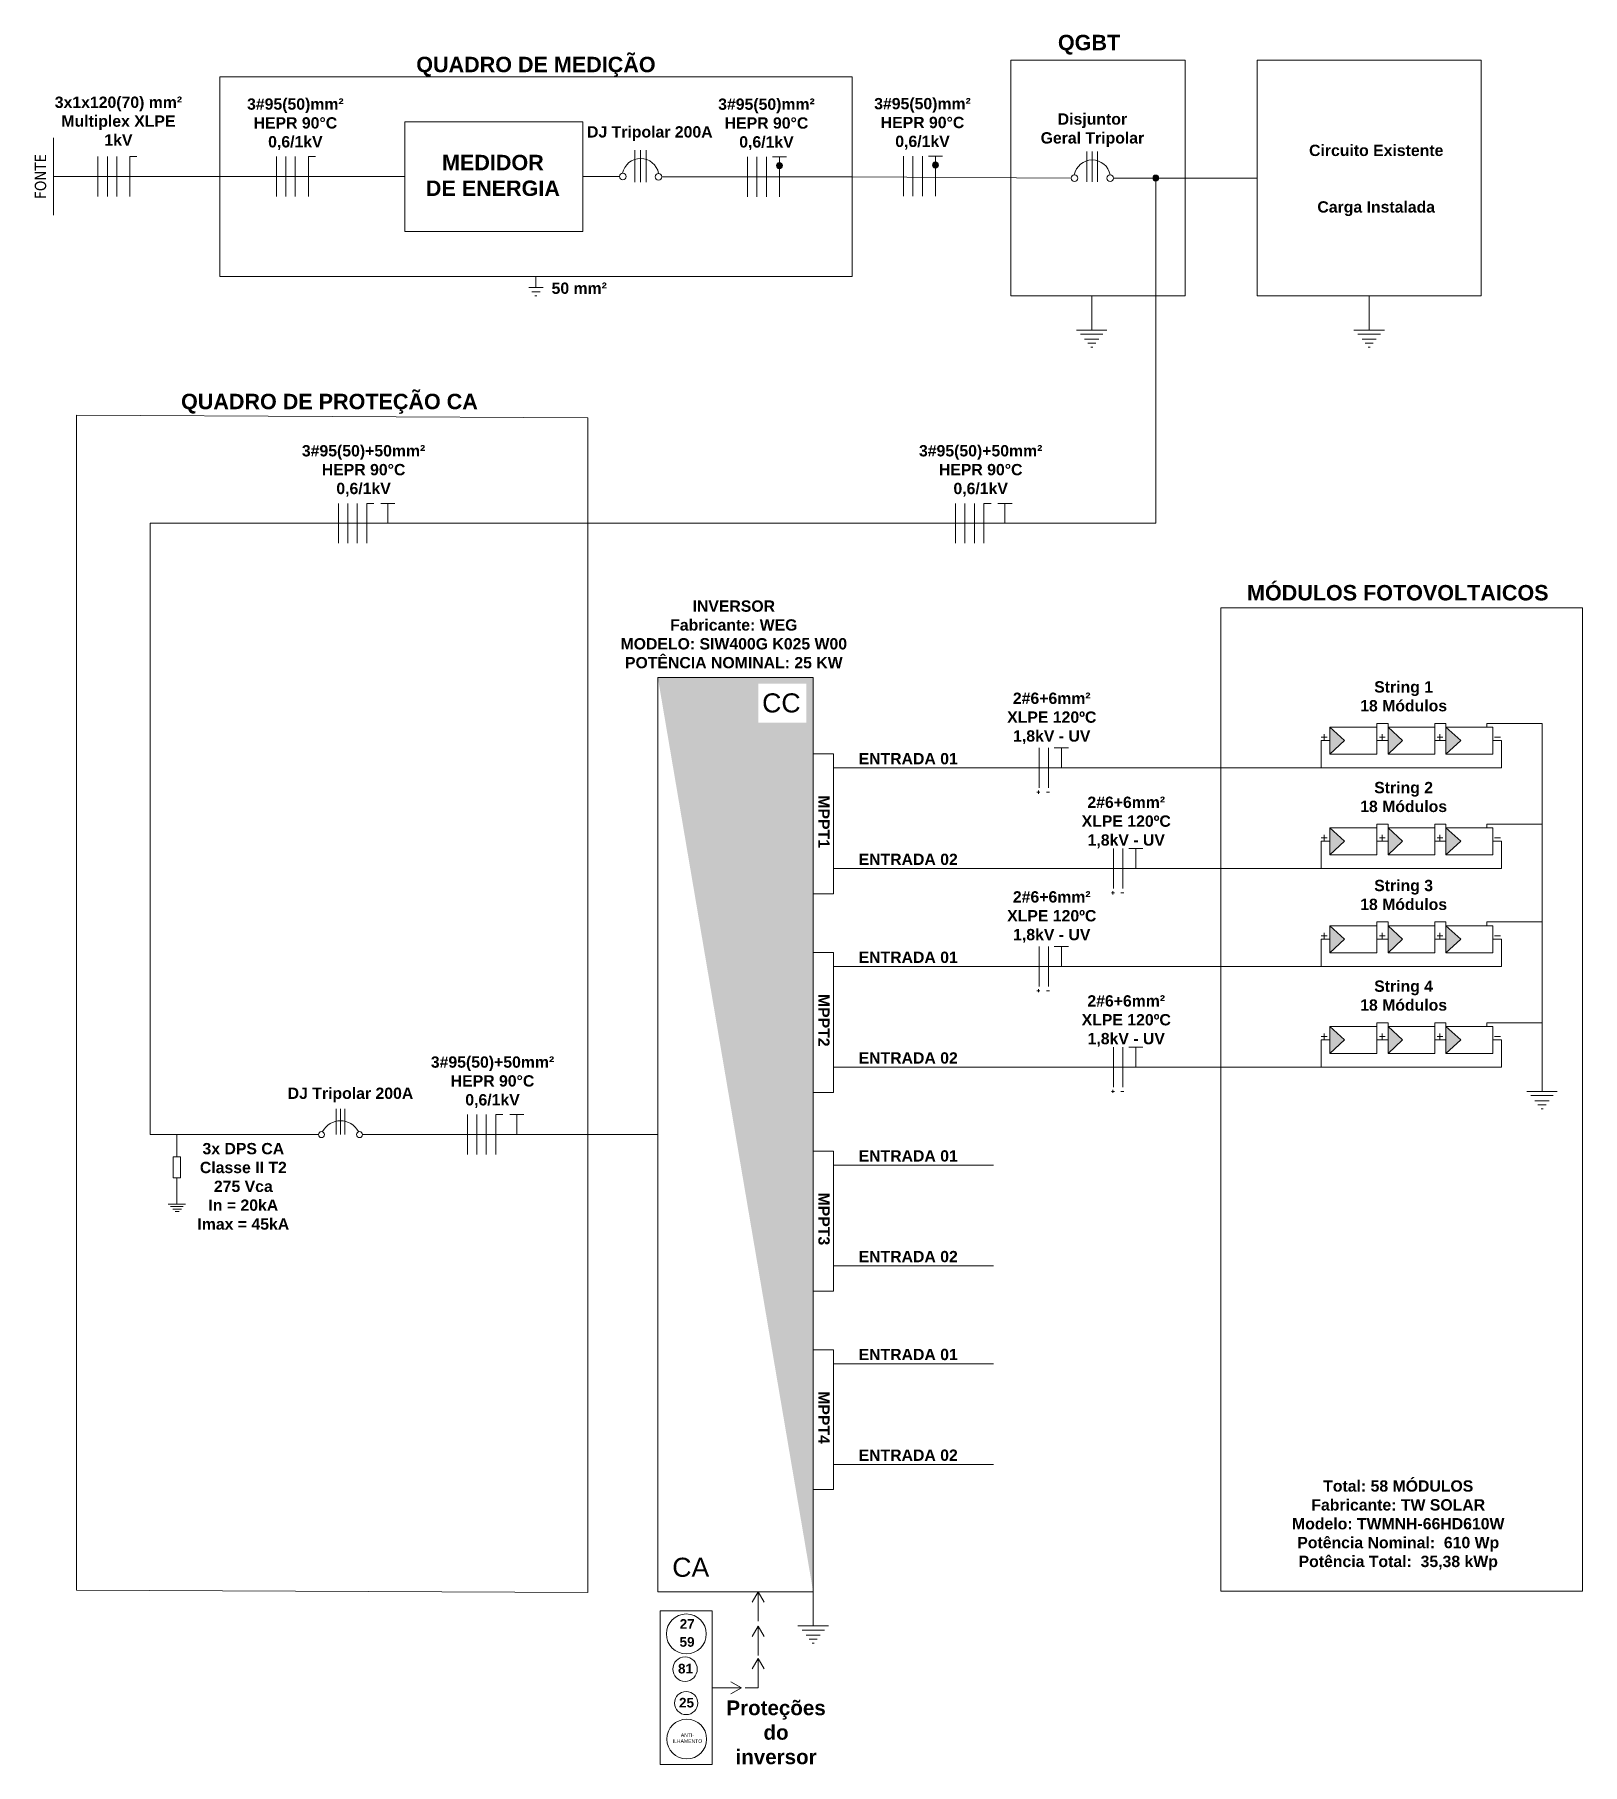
# Model space of a CAD drawing. Header units: millimetres. Extents: x 3949 to 6078, y -1968 to -943.
# Drawn here: x 5375 to 5439.7, y -1957.5 to -1885.3 of the extents above; entities that cross this region are included whole.
import ezdxf

# ---------------------------------------------------------------- set-up
doc = ezdxf.new("R2010")
doc.units = ezdxf.units.MM
doc.layers.add('DESENHO', color=7, linetype='Continuous', lineweight=0)
doc.layers.add('Terxto ok', color=3, linetype='Continuous')
doc.styles.add('Annotative', font='arial.ttf')
doc.styles.add('PDF Arial', font='arial.ttf')
doc.styles.get("Standard").update_dxf_attribs({"font": 'arial.ttf'})

msp = doc.modelspace()

# ---------------------------------------------------------------- texts
at = {"layer": 'DESENHO', "lineweight": 0, "attachment_point": 9}
for s, width, gutter_width, heights, insert, char_height, style in [('\\pxql;{\\fArial|b1|i0|c0|p34;QGBT}', 6.70525, 12.5, [1.691], (5424.487, -1886.141), 0.64396, 'PDF Arial'), ('\\pxqc;{\\fArial|b1|i0|c0|p34;QUADRO DE MEDIÇÃO}', 26.41348, 18.41, [2.491], (5409.19, -1887.068), 0.64396, 'PDF Arial'), ('\\pxqc;{\\fArial|b1|i0|c0|p34;3#95(50)mm²\\PHEPR 90°C\\P0,6/1kV}', 5.84228, 12.5, [2.858], (5388.858, -1890.121), 0.47231, 'PDF Arial'), ('\\pxqc;{\\fArial|b1|i0|c0|p34;3#95(50)mm²\\PHEPR 90°C\\P0,6/1kV}', 5.84228, 12.5, [2.858], (5408.532, -1890.126), 0.47231, 'PDF Arial'), ('\\pxqc;{\\fArial|b1|i0|c0|p34;3#95(50)mm²\\PHEPR 90°C\\P0,6/1kV}', 5.84228, 12.5, [2.858], (5415.047, -1890.104), 0.47231, 'PDF Arial'), ('{\\fArial|b1|i0|c0|p34;QUADRO DE PROTEÇÃO CA}', 14.79742, 3.948, [2.702], (5393.556, -1901.142), 0.64396, 'PDF Arial'), ('\\pxqc;{\\fArial|b1|i0|c0|p34;3#95(50)+50mm²\\PHEPR 90°C\\P0,6/1kV}', 5.84228, 12.5, [2.858], (5391.706, -1904.601), 0.47231, 'PDF Arial'), ('\\pxqc;{\\fArial|b1|i0|c0|p34;3#95(50)+50mm²\\PHEPR 90°C\\P0,6/1kV}', 5.84228, 12.5, [2.858], (5417.477, -1904.601), 0.47231, 'PDF Arial'), ('\\pxqc;{\\fArial|b1|i0|c0|p34;INVERSOR\\PFabricante: WEG\\PMODELO: SIW400G K025 W00\\PPOTÊNCIA NOMINAL: 25 KW}', 16.39073, 12.5, [5.762], (5412.441, -1911.776), 0.47231, 'Annotative'), ('\\pxqc;{\\fArial|b1|i0|c0|p34;2#6+6mm²\\PXLPE 120ºC\\P1,8kV - UV}', 6.73784, 12.5, [3.186], (5420.893, -1914.937), 0.47231, 'PDF Arial'), ('\\pxqc;{\\fArial|b1|i0|c0|p34;ENTRADA 01}', 6.73784, 12.5, [3.186], (5414.897, -1915.786), 0.47231, 'PDF Arial'), ('\\pxqc;{\\fArial|b1|i0|c0|p34;2#6+6mm²\\PXLPE 120ºC\\P1,8kV - UV}', 6.73784, 12.5, [3.186], (5424.004, -1919.281), 0.47231, 'PDF Arial'), ('\\pxqc;{\\fArial|b1|i0|c0|p34;ENTRADA 02}', 6.73784, 12.5, [3.186], (5414.897, -1919.99), 0.47231, 'PDF Arial'), ('\\pxqc;{\\fArial|b1|i0|c0|p34;2#6+6mm²\\PXLPE 120ºC\\P1,8kV - UV}', 6.73784, 12.5, [3.186], (5420.893, -1923.232), 0.47231, 'PDF Arial'), ('\\pxqc;{\\fArial|b1|i0|c0|p34;ENTRADA 01}', 6.73784, 12.5, [3.186], (5414.897, -1924.081), 0.47231, 'PDF Arial'), ('\\pxqc;{\\fArial|b1|i0|c0|p34;2#6+6mm²\\PXLPE 120ºC\\P1,8kV - UV}', 6.73784, 12.5, [3.186], (5424.004, -1927.576), 0.47231, 'PDF Arial'), ('\\pxqc;{\\fArial|b1|i0|c0|p34;3#95(50)+50mm²\\PHEPR 90°C\\P0,6/1kV}', 5.84228, 12.5, [2.858], (5397.091, -1930.131), 0.47231, 'PDF Arial'), ('\\pxqc;{\\fArial|b1|i0|c0|p34;ENTRADA 02}', 6.73784, 12.5, [3.186], (5414.897, -1928.285), 0.47231, 'PDF Arial'), ('\\pxqc;{\\fArial|b1|i0|c0|p34;ENTRADA 01}', 6.73784, 12.5, [3.186], (5414.897, -1932.376), 0.47231, 'PDF Arial'), ('\\pxqc;{\\fArial|b1|i0|c0|p34;ENTRADA 02}', 6.73784, 12.5, [3.186], (5414.897, -1936.58), 0.47231, 'PDF Arial'), ('\\pxqc;{\\fArial|b1|i0|c0|p34;ENTRADA 01}', 6.73784, 12.5, [3.186], (5414.897, -1940.67), 0.47231, 'PDF Arial'), ('\\pxqc;{\\fArial|b1|i0|c0|p34;ENTRADA 02}', 6.73784, 12.5, [3.186], (5414.897, -1944.875), 0.47231, 'PDF Arial'), ('\\pxqc;{\\fArial|b1|i0|c0|p34;Proteções \\Pdo inversor}', 1.56579, 12.5, [0], (5406.794, -1957.546), 0.614, 'PDF Arial')]:
    msp.add_mtext_dynamic_manual_height_columns(s, width=width, gutter_width=gutter_width, heights=heights, dxfattribs=dict(at, insert=insert, char_height=char_height, style=style))
at = {"layer": 'DESENHO', "lineweight": 0, "style": 'PDF Arial'}
for s, insert, char_height, width, attachment_point in [('\\pxqc;{\\fArial|b1|i0|c0|p34;3x1x120(70) mm²\\PMultiplex XLPE \\P1kV }', (5374.319, -1887.892), 0.4723, 8.45795, 1), ('\\pxqc;{\\fArial|b1|i0|c0|p34;DJ Tripolar 200A}', (5403.436, -1889.744), 0.47231, 5.3936, 9), ('\\pxqc;{\\fArial|b1|i0|c0|p34;Disjuntor \\PGeral Tripolar}', (5422.157, -1889.995), 0.47231, 5.87072, 9), ('\\pxqc;{\\fArial|b1|i0|c0|p34;MEDIDOR DE ENERGIA}', (5397.049, -1892.051), 0.64396, 5.72787, 9), ('\\pxqc;{\\fArial|b1|i0|c0|p34;Circuito Existente\\P\\P\\PCarga Instalada }', (5431.074, -1891.392), 0.4723, 9.94411, 5), ('{\\fArial|b1|i0|c0|p34;MÓDULOS FOTOVOLTAICOS}', (5425.678, -1908.943), 0.64396, 13.89124, 7), ('\\pxqc;{\\fArial|b1|i0|c0|p34;String 1\\P18 Módulos}', (5434.713, -1913.575), 0.47231, 4.98963, 9), ('\\pxqc;{\\fArial|b1|i0|c0|p34;String 2\\P18 Módulos}', (5434.713, -1917.779), 0.47231, 4.98963, 9), ('\\pxqc;{\\fArial|b1|i0|c0|p34;String 3\\P18 Módulos}', (5434.713, -1921.87), 0.47231, 4.98963, 9), ('\\pxqc;{\\fArial|b1|i0|c0|p34;String 4\\P18 Módulos}', (5434.713, -1926.074), 0.47231, 4.98963, 9), ('\\pxqc;{\\fArial|b1|i0|c0|p34;DJ Tripolar 200A}', (5391.255, -1929.896), 0.47231, 6.03391, 9), ('\\pxqc;{\\fArial|b1|i0|c0|p34;3x DPS CA\\PClasse II T2\\P275 Vca\\PIn = 20kA\\PImax = 45kA}', (5386.258, -1935.221), 0.47231, 4.98963, 9)]:
    msp.add_mtext(s, dxfattribs=dict(at, insert=insert, char_height=char_height, width=width, attachment_point=attachment_point))
at = {"layer": 'DESENHO', "lineweight": 0, "insert": (5375.296, -1892.162), "char_height": 0.47332, "attachment_point": 4, "rotation": 90}
msp.add_mtext('{\\fTahoma|b0|i0|c0|p34;FONTE}', dxfattribs=at)
at = {"layer": 'DESENHO', "color": 3, "lineweight": 0, "insert": (5398.946, -1896.138), "char_height": 0.47231, "width": 5.3936, "attachment_point": 9, "style": 'PDF Arial'}
msp.add_mtext('{\\fArial|b1|i0|c0|p34;50 mm²}', dxfattribs=at)
at = {"layer": 'DESENHO', "lineweight": 0, "char_height": 0.7958, "attachment_point": 9, "style": 'PDF Arial'}
for s, insert in [('CC', (5407.035, -1913.623)), ('CA', (5403.221, -1949.722))]:
    msp.add_mtext(s, dxfattribs=dict(at, insert=insert))
at = {"layer": 'DESENHO', "lineweight": 0, "char_height": 0.47231, "attachment_point": 9, "rotation": 270, "style": 'PDF Arial'}
for s, insert in [('\\pxi4.60266;{\\fArial|b1|i0|c0|p34;MPPT1}', (5407.771, -1919.274)), ('\\pxi4.60266;{\\fArial|b1|i0|c0|p34;MPPT2}', (5407.771, -1927.569)), ('\\pxi4.60266;{\\fArial|b1|i0|c0|p34;MPPT3}', (5407.771, -1935.863)), ('\\pxi4.60266;{\\fArial|b1|i0|c0|p34;MPPT4}', (5407.771, -1944.158))]:
    msp.add_mtext_dynamic_manual_height_columns(s, width=5.13617, gutter_width=27.451, heights=[1.382], dxfattribs=dict(at, insert=insert))
at = {"layer": 'DESENHO', "lineweight": 0, "char_height": 0.40346, "attachment_point": 3}
for s, width, heights, insert in [('\\pxql;{\\fArial|b1|i0|c0|p34;27}', 3.9314, [0.102], (5405.918, -1951.478)), ('\\pxql;{\\fArial|b1|i0|c0|p34;59}', 3.9314, [0.102], (5405.911, -1952.229)), ('\\pxql;{\\fArial|b1|i0|c0|p34;81}', 3.9314, [0.102], (5405.848, -1953.344)), ('\\pxql;{\\fArial|b1|i0|c0|p34;25}', 3.9314, [0.102], (5405.89, -1954.766)), ('\\pxqc;{\\H0.375x;ANTI-\\PILHAMENTO}', 1.94381, [0.999], (5403.282, -1956.246))]:
    msp.add_mtext_dynamic_manual_height_columns(s, width=width, gutter_width=12.5, heights=heights, dxfattribs=dict(at, insert=insert))
at = {"layer": 'Terxto ok', "color": 0, "lineweight": 0, "insert": (5438.004, -1949.447, 330.515), "char_height": 0.47231, "width": 12.02187, "attachment_point": 9, "style": 'Annotative'}
msp.add_mtext('\\pxqc,t12;{\\fArial|b1|i0|c0|p34;Total: 58 MÓDULOS \\P\\ptz;Fabricante: TW SOLAR\\PModelo: TWMNH-66HD610W\\PPotência Nominal:  610 Wp\\PPotência Total:  35,38 kWp}', dxfattribs=at)

# ---------------------------------------------------------------- hatches: boundary and pattern name
at = {"layer": 'DESENHO', "lineweight": 0}
h = msp.add_hatch(color=256, dxfattribs=at)
h.dxf.hatch_style = 1
h.paths.add_polyline_path([(5406.153, -1890.65, 0.414214), (5406.028, -1890.775, 0.414214), (5406.153, -1890.9)])
h.paths.add_polyline_path([(5406.277, -1890.775, 0.414214), (5406.153, -1890.65), (5406.153, -1890.9, 0.414214)])
h = msp.add_hatch(color=256, dxfattribs=at)
h.dxf.hatch_style = 1
h.paths.add_polyline_path([(5412.667, -1890.628, 0.414214), (5412.542, -1890.753, 0.414214), (5412.667, -1890.878)])
h.paths.add_polyline_path([(5412.792, -1890.753, 0.414214), (5412.667, -1890.628), (5412.667, -1890.878, 0.414214)])
h = msp.add_hatch(color=256, dxfattribs=at)
h.dxf.hatch_style = 1
h.paths.add_polyline_path([(5421.993, -1891.295, 0.414214), (5421.868, -1891.17), (5421.868, -1891.42, 0.414214)])
h.paths.add_polyline_path([(5421.868, -1891.17, 0.414214), (5421.743, -1891.295, 0.414214), (5421.868, -1891.42)])
h = msp.add_hatch(color=256, dxfattribs=at)
h.dxf.hatch_style = 1
h.paths.add_polyline_path([(5407.561, -1912.148), (5401.072, -1912.148), (5407.561, -1950.34)])
h.paths.add_polyline_path([(5405.275, -1914.044), (5407.278, -1914.044), (5407.278, -1912.404), (5405.275, -1912.404)], flags=16)
h = msp.add_hatch(color=256, dxfattribs=at)
h.dxf.hatch_style = 1
h.paths.add_polyline_path([(5434.601, -1914.789), (5433.975, -1914.226), (5433.975, -1915.352)])
h.paths.add_polyline_path([(5432.176, -1914.789), (5431.566, -1914.226), (5431.566, -1915.352)])
h.paths.add_polyline_path([(5429.141, -1915.352), (5429.751, -1914.789), (5429.141, -1914.226)])
h = msp.add_hatch(color=256, dxfattribs=at)
h.dxf.hatch_style = 1
h.paths.add_polyline_path([(5434.601, -1918.994), (5433.975, -1918.43), (5433.975, -1919.557)])
h.paths.add_polyline_path([(5432.176, -1918.994), (5431.566, -1918.43), (5431.566, -1919.557)])
h.paths.add_polyline_path([(5429.141, -1919.557), (5429.751, -1918.994), (5429.141, -1918.43)])
h = msp.add_hatch(color=256, dxfattribs=at)
h.dxf.hatch_style = 1
h.paths.add_polyline_path([(5434.601, -1923.084), (5433.975, -1922.521), (5433.975, -1923.647)])
h.paths.add_polyline_path([(5432.176, -1923.084), (5431.566, -1922.521), (5431.566, -1923.647)])
h.paths.add_polyline_path([(5429.141, -1923.647), (5429.751, -1923.084), (5429.141, -1922.521)])
h = msp.add_hatch(color=256, dxfattribs=at)
h.dxf.hatch_style = 1
h.paths.add_polyline_path([(5434.601, -1927.288), (5433.975, -1926.725), (5433.975, -1927.852)])
h.paths.add_polyline_path([(5432.176, -1927.288), (5431.566, -1926.725), (5431.566, -1927.852)])
h.paths.add_polyline_path([(5429.141, -1927.852), (5429.751, -1927.288), (5429.141, -1926.725)])

# ---------------------------------------------------------------- linework, layer by layer
for p, q in [((5375.834, -1892.846), (5375.834, -1889.621)), ((5377.689, -1892.068), (5377.689, -1890.399)), ((5378.085, -1892.068), (5378.085, -1890.399)), ((5378.48, -1892.068), (5378.48, -1890.399)), ((5379.023, -1892.068), (5379.023, -1890.399)), ((5379.023, -1890.399), (5379.32, -1890.399)), ((5385.144, -1892.068), (5385.144, -1890.399)), ((5385.54, -1892.068), (5385.54, -1890.399)), ((5385.935, -1892.068), (5385.935, -1890.399)), ((5386.478, -1892.068), (5386.478, -1890.399)), ((5386.478, -1890.399), (5386.775, -1890.399)), ((5400.116, -1891.465), (5400.116, -1890.126)), ((5400.353, -1891.465), (5400.353, -1890.126)), ((5400.59, -1891.465), (5400.59, -1890.126)), ((5404.819, -1892.073), (5404.819, -1890.404)), ((5405.214, -1892.073), (5405.214, -1890.404)), ((5405.609, -1892.073), (5405.609, -1890.404)), ((5405.856, -1890.404), (5406.153, -1890.404)), ((5406.153, -1892.073), (5406.153, -1890.404)), ((5406.153, -1890.404), (5406.449, -1890.404)), ((5411.333, -1892.051), (5411.333, -1890.382)), ((5411.728, -1892.051), (5411.728, -1890.382)), ((5412.123, -1892.051), (5412.123, -1890.382)), ((5412.37, -1890.382), (5412.667, -1890.382)), ((5412.667, -1892.051), (5412.667, -1890.382)), ((5412.667, -1890.382), (5412.964, -1890.382)), ((5418.984, -1891.455), (5418.984, -1890.188)), ((5419.213, -1891.455), (5419.213, -1890.188)), ((5419.441, -1891.455), (5419.441, -1890.188)), ((5387.733, -1906.549), (5387.733, -1904.88)), ((5388.129, -1906.549), (5388.129, -1904.88)), ((5388.524, -1906.549), (5388.524, -1904.88)), ((5388.919, -1906.549), (5388.919, -1904.88)), ((5389.216, -1904.88), (5388.919, -1904.88)), ((5389.799, -1904.88), (5389.503, -1904.88)), ((5389.799, -1905.714), (5389.799, -1904.88)), ((5390.096, -1904.88), (5389.799, -1904.88)), ((5413.505, -1906.549), (5413.505, -1904.88)), ((5413.9, -1906.549), (5413.9, -1904.88)), ((5414.295, -1906.549), (5414.295, -1904.88)), ((5414.69, -1906.549), (5414.69, -1904.88)), ((5414.987, -1904.88), (5414.69, -1904.88)), ((5415.571, -1904.88), (5415.274, -1904.88)), ((5415.571, -1905.714), (5415.571, -1904.88)), ((5415.867, -1904.88), (5415.571, -1904.88)), ((5435.7, -1914.07), (5435.7, -1914.07)), ((5416.904, -1916.941), (5417.033, -1916.941)), ((5416.969, -1916.877), (5416.969, -1917.005)), ((5417.3, -1916.941), (5417.428, -1916.941)), ((5435.7, -1918.274), (5435.7, -1918.274)), ((5420.015, -1921.145), (5420.144, -1921.145)), ((5420.079, -1921.081), (5420.079, -1921.209)), ((5420.41, -1921.145), (5420.539, -1921.145)), ((5435.7, -1922.364), (5435.7, -1922.364)), ((5416.904, -1925.236), (5417.033, -1925.236)), ((5416.969, -1925.171), (5416.969, -1925.3)), ((5417.3, -1925.236), (5417.428, -1925.236)), ((5435.7, -1926.569), (5435.7, -1926.569)), ((5420.015, -1929.44), (5420.144, -1929.44)), ((5420.079, -1929.376), (5420.079, -1929.504)), ((5420.41, -1929.44), (5420.539, -1929.44)), ((5393.119, -1932.079), (5393.119, -1930.41)), ((5393.514, -1932.079), (5393.514, -1930.41)), ((5393.909, -1932.079), (5393.909, -1930.41)), ((5394.304, -1932.079), (5394.304, -1930.41)), ((5394.601, -1930.41), (5394.304, -1930.41)), ((5395.184, -1930.41), (5394.888, -1930.41)), ((5395.184, -1931.244), (5395.184, -1930.41)), ((5395.481, -1930.41), (5395.184, -1930.41)), ((5405.26, -1950.34), (5405.008, -1950.777)), ((5405.26, -1951.561), (5405.26, -1950.34)), ((5405.26, -1950.34), (5405.512, -1950.777)), ((5407.561, -1951.765), (5407.561, -1950.34)), ((5405.26, -1951.77), (5405.008, -1952.207)), ((5405.26, -1952.991), (5405.26, -1951.77)), ((5405.26, -1951.77), (5405.512, -1952.207)), ((5405.26, -1953.124), (5405.008, -1953.561)), ((5405.26, -1954.345), (5405.26, -1953.124)), ((5405.26, -1953.124), (5405.512, -1953.561)), ((5404.562, -1954.345), (5404.126, -1954.093)), ((5403.341, -1954.345), (5403.341, -1954.345)), ((5403.341, -1954.345), (5404.562, -1954.345)), ((5404.562, -1954.345), (5404.126, -1954.597)), ((5405.26, -1954.345), (5404.727, -1954.345))]:
    msp.add_line(p, q, dxfattribs=at)
at = {"layer": 'DESENHO', "color": 5, "lineweight": 0}
for p, q in [((5375.834, -1891.234), (5390.512, -1891.234)), ((5399.478, -1891.234), (5397.936, -1891.234)), ((5409.189, -1891.239), (5401.238, -1891.239)), ((5418.338, -1891.295), (5409.189, -1891.239)), ((5420.098, -1891.295), (5426.102, -1891.295)), ((5421.868, -1891.295), (5421.868, -1905.714)), ((5379.871, -1905.714), (5421.868, -1905.714)), ((5379.871, -1905.714), (5379.871, -1931.244)), ((5416.992, -1916.766), (5416.992, -1915.097)), ((5417.387, -1916.766), (5417.387, -1915.097)), ((5418.222, -1915.097), (5417.629, -1915.097)), ((5417.925, -1915.932), (5417.925, -1915.097)), ((5429.141, -1914.789), (5428.78, -1914.789)), ((5428.78, -1914.789), (5428.78, -1915.932)), ((5436.307, -1914.789), (5435.946, -1914.789)), ((5436.307, -1914.789), (5436.307, -1915.932)), ((5408.415, -1915.932), (5436.307, -1915.932)), ((5420.102, -1920.97), (5420.102, -1919.301)), ((5420.498, -1920.97), (5420.498, -1919.301)), ((5421.333, -1919.301), (5420.739, -1919.301)), ((5421.036, -1920.136), (5421.036, -1919.301)), ((5429.141, -1918.994), (5428.78, -1918.994)), ((5428.78, -1918.994), (5428.78, -1920.136)), ((5436.307, -1918.994), (5435.946, -1918.994)), ((5436.307, -1918.994), (5436.307, -1920.136)), ((5408.415, -1920.136), (5436.307, -1920.136)), ((5429.141, -1923.084), (5428.78, -1923.084)), ((5428.78, -1923.084), (5428.78, -1924.226)), ((5436.307, -1923.084), (5435.946, -1923.084)), ((5436.307, -1923.084), (5436.307, -1924.226)), ((5416.992, -1925.061), (5416.992, -1923.392)), ((5417.387, -1925.061), (5417.387, -1923.392)), ((5418.222, -1923.392), (5417.629, -1923.392)), ((5417.925, -1924.226), (5417.925, -1923.392)), ((5408.415, -1924.226), (5436.307, -1924.226)), ((5429.141, -1927.288), (5428.78, -1927.288)), ((5428.78, -1927.288), (5428.78, -1928.431)), ((5436.307, -1927.288), (5435.946, -1927.288)), ((5436.307, -1927.288), (5436.307, -1928.431)), ((5420.102, -1929.265), (5420.102, -1927.596)), ((5420.498, -1929.265), (5420.498, -1927.596)), ((5421.333, -1927.596), (5420.739, -1927.596)), ((5421.036, -1928.431), (5421.036, -1927.596)), ((5408.415, -1928.431), (5436.307, -1928.431)), ((5379.871, -1931.244), (5386.901, -1931.244)), ((5380.985, -1932.176), (5380.985, -1931.244)), ((5388.741, -1931.244), (5401.072, -1931.244)), ((5408.415, -1932.521), (5415.097, -1932.521)), ((5408.415, -1936.725), (5415.097, -1936.725)), ((5408.415, -1940.816), (5415.097, -1940.816)), ((5408.415, -1945.02), (5415.097, -1945.02))]:
    msp.add_line(p, q, dxfattribs=at)
at = {"layer": 'DESENHO', "color": 3, "lineweight": 0}
for p, q in [((5395.983, -1895.872), (5395.983, -1895.407)), ((5395.94, -1896.212), (5396.025, -1896.212)), ((5419.194, -1897.642), (5419.194, -1896.218)), ((5430.78, -1897.642), (5430.78, -1896.218)), ((5419.151, -1898.364), (5419.236, -1898.364)), ((5430.737, -1898.364), (5430.822, -1898.364)), ((5435.7, -1914.07), (5437.998, -1914.07)), ((5435.7, -1914.07), (5435.7, -1914.226)), ((5437.998, -1914.07), (5437.998, -1929.447)), ((5435.7, -1918.274), (5437.998, -1918.274)), ((5435.7, -1918.274), (5435.7, -1918.43)), ((5435.7, -1922.364), (5437.998, -1922.364)), ((5435.7, -1922.364), (5435.7, -1922.521)), ((5435.7, -1926.569), (5437.998, -1926.569)), ((5435.7, -1926.569), (5435.7, -1926.725)), ((5437.956, -1930.168), (5438.041, -1930.168)), ((5407.519, -1952.486), (5407.603, -1952.486))]:
    msp.add_line(p, q, dxfattribs=at)
at = {"layer": 'DESENHO'}
for p, q in [((5408.415, -1915.346), (5408.415, -1916.517)), ((5408.415, -1916.517), (5408.415, -1917.688)), ((5408.415, -1923.641), (5408.415, -1924.812)), ((5408.415, -1924.812), (5408.415, -1925.983)), ((5408.415, -1931.936), (5408.415, -1933.107)), ((5408.415, -1933.107), (5408.415, -1934.278)), ((5408.415, -1940.23), (5408.415, -1941.401)), ((5408.415, -1941.401), (5408.415, -1942.573))]:
    msp.add_line(p, q, dxfattribs=at)
at = {"layer": 'DESENHO', "lineweight": 0}
for points in [[(5415.811, -1886.373), (5423.1, -1886.373), (5423.1, -1896.218), (5415.811, -1896.218)], [(5426.102, -1886.373), (5435.458, -1886.373), (5435.458, -1896.218), (5426.102, -1896.218)], [(5409.189, -1895.41), (5382.776, -1895.405), (5382.776, -1887.063), (5409.189, -1887.068)], [(5397.936, -1888.947), (5390.512, -1888.947), (5390.512, -1893.521), (5397.936, -1893.521)], [(5407.561, -1912.148), (5401.072, -1912.148), (5401.072, -1950.34), (5407.561, -1950.34)], [(5431.097, -1915.352), (5429.141, -1915.352), (5429.141, -1914.226), (5431.097, -1914.226)], [(5433.521, -1915.352), (5431.566, -1915.352), (5431.566, -1914.226), (5433.521, -1914.226)], [(5435.946, -1915.352), (5433.975, -1915.352), (5433.975, -1914.226), (5435.946, -1914.226)], [(5407.561, -1915.346), (5408.415, -1915.346), (5408.415, -1921.186), (5407.561, -1921.186)], [(5431.097, -1919.557), (5429.141, -1919.557), (5429.141, -1918.43), (5431.097, -1918.43)], [(5433.521, -1919.557), (5431.566, -1919.557), (5431.566, -1918.43), (5433.521, -1918.43)], [(5435.946, -1919.557), (5433.975, -1919.557), (5433.975, -1918.43), (5435.946, -1918.43)], [(5431.097, -1923.647), (5429.141, -1923.647), (5429.141, -1922.521), (5431.097, -1922.521)], [(5433.521, -1923.647), (5431.566, -1923.647), (5431.566, -1922.521), (5433.521, -1922.521)], [(5435.946, -1923.647), (5433.975, -1923.647), (5433.975, -1922.521), (5435.946, -1922.521)], [(5407.561, -1923.641), (5408.415, -1923.641), (5408.415, -1929.481), (5407.561, -1929.481)], [(5431.097, -1927.852), (5429.141, -1927.852), (5429.141, -1926.725), (5431.097, -1926.725)], [(5433.521, -1927.852), (5431.566, -1927.852), (5431.566, -1926.725), (5433.521, -1926.725)], [(5435.946, -1927.852), (5433.975, -1927.852), (5433.975, -1926.725), (5435.946, -1926.725)], [(5381.134, -1932.176), (5381.134, -1933.046), (5380.836, -1933.046), (5380.836, -1932.176)], [(5407.561, -1931.936), (5408.415, -1931.936), (5408.415, -1937.776), (5407.561, -1937.776)], [(5407.561, -1940.23), (5408.415, -1940.23), (5408.415, -1946.071), (5407.561, -1946.071)], [(5403.341, -1951.138), (5401.172, -1951.138), (5401.172, -1957.545), (5403.341, -1957.545)]]:
    msp.add_lwpolyline(points, close=True, dxfattribs=at)
at = {"layer": 'DESENHO', "color": 3, "lineweight": 0}
for points in [[(5395.686, -1895.872), (5395.983, -1895.872), (5396.28, -1895.872)], [(5395.813, -1896.042), (5395.983, -1896.042), (5396.153, -1896.042)], [(5419.83, -1897.642), (5418.557, -1897.642)], [(5418.727, -1897.812), (5419.194, -1897.812), (5419.661, -1897.812)], [(5431.417, -1897.642), (5430.143, -1897.642)], [(5430.313, -1897.812), (5430.78, -1897.812), (5431.247, -1897.812)], [(5418.897, -1898.024), (5419.194, -1898.024), (5419.491, -1898.024)], [(5419.024, -1898.194), (5419.194, -1898.194), (5419.363, -1898.194)], [(5430.483, -1898.024), (5430.78, -1898.024), (5431.077, -1898.024)], [(5430.61, -1898.194), (5430.78, -1898.194), (5430.95, -1898.194)], [(5431.566, -1914.226), (5431.566, -1914.07), (5431.097, -1914.07), (5431.097, -1914.226)], [(5433.975, -1914.226), (5433.975, -1914.07), (5433.521, -1914.07), (5433.521, -1914.226)], [(5431.566, -1918.43), (5431.566, -1918.274), (5431.097, -1918.274), (5431.097, -1918.43)], [(5433.975, -1918.43), (5433.975, -1918.274), (5433.521, -1918.274), (5433.521, -1918.43)], [(5431.566, -1922.521), (5431.566, -1922.364), (5431.097, -1922.364), (5431.097, -1922.521)], [(5433.975, -1922.521), (5433.975, -1922.364), (5433.521, -1922.364), (5433.521, -1922.521)], [(5431.566, -1926.725), (5431.566, -1926.569), (5431.097, -1926.569), (5431.097, -1926.725)], [(5433.975, -1926.725), (5433.975, -1926.569), (5433.521, -1926.569), (5433.521, -1926.725)], [(5438.635, -1929.447), (5437.362, -1929.447)], [(5437.532, -1929.616), (5437.998, -1929.616), (5438.465, -1929.616)], [(5437.701, -1929.829), (5437.998, -1929.829), (5438.296, -1929.829)], [(5437.829, -1929.999), (5437.998, -1929.999), (5438.168, -1929.999)], [(5380.985, -1933.046), (5380.985, -1934.148)], [(5380.628, -1934.148), (5381.342, -1934.148)], [(5381.246, -1934.243), (5380.985, -1934.243), (5380.723, -1934.243)], [(5381.175, -1934.362), (5380.985, -1934.362), (5380.819, -1934.362)], [(5381.08, -1934.457), (5380.985, -1934.457), (5380.914, -1934.457)]]:
    msp.add_lwpolyline(points, dxfattribs=at)
at = {"layer": 'DESENHO'}
for points in [[(5376.799, -1901.199), (5398.157, -1901.307), (5398.157, -1950.37), (5376.799, -1950.263)], [(5424.583, -1909.248), (5439.684, -1909.248), (5439.684, -1950.316), (5424.583, -1950.316)]]:
    msp.add_lwpolyline(points, close=True, dxfattribs=at)
at = {"layer": 'DESENHO', "lineweight": 0}
for points in [[(5429.141, -1915.352), (5429.751, -1914.789), (5429.141, -1914.226)], [(5431.566, -1915.352), (5432.176, -1914.789), (5431.566, -1914.226)], [(5433.975, -1915.352), (5434.601, -1914.789), (5433.975, -1914.226)], [(5428.781, -1914.648), (5429.022, -1914.648)], [(5428.902, -1914.517), (5428.902, -1914.78)], [(5431.206, -1914.648), (5431.447, -1914.648)], [(5431.327, -1914.517), (5431.327, -1914.78)], [(5433.615, -1914.648), (5433.856, -1914.648)], [(5433.736, -1914.517), (5433.736, -1914.78)], [(5436.018, -1914.648), (5436.259, -1914.648)], [(5428.902, -1918.721), (5428.902, -1918.984)], [(5429.141, -1919.557), (5429.751, -1918.994), (5429.141, -1918.43)], [(5431.327, -1918.721), (5431.327, -1918.984)], [(5431.566, -1919.557), (5432.176, -1918.994), (5431.566, -1918.43)], [(5433.736, -1918.721), (5433.736, -1918.984)], [(5433.975, -1919.557), (5434.601, -1918.994), (5433.975, -1918.43)], [(5428.781, -1918.853), (5429.022, -1918.853)], [(5431.206, -1918.853), (5431.447, -1918.853)], [(5433.615, -1918.853), (5433.856, -1918.853)], [(5436.018, -1918.853), (5436.259, -1918.853)], [(5428.781, -1922.943), (5429.022, -1922.943)], [(5428.902, -1922.812), (5428.902, -1923.075)], [(5429.141, -1923.647), (5429.751, -1923.084), (5429.141, -1922.521)], [(5431.206, -1922.943), (5431.447, -1922.943)], [(5431.327, -1922.812), (5431.327, -1923.075)], [(5431.566, -1923.647), (5432.176, -1923.084), (5431.566, -1922.521)], [(5433.615, -1922.943), (5433.856, -1922.943)], [(5433.736, -1922.812), (5433.736, -1923.075)], [(5433.975, -1923.647), (5434.601, -1923.084), (5433.975, -1922.521)], [(5436.018, -1922.943), (5436.259, -1922.943)], [(5428.781, -1927.148), (5429.022, -1927.148)], [(5428.902, -1927.016), (5428.902, -1927.279)], [(5429.141, -1927.852), (5429.751, -1927.288), (5429.141, -1926.725)], [(5431.206, -1927.148), (5431.447, -1927.148)], [(5431.327, -1927.016), (5431.327, -1927.279)], [(5431.566, -1927.852), (5432.176, -1927.288), (5431.566, -1926.725)], [(5433.615, -1927.148), (5433.856, -1927.148)], [(5433.736, -1927.016), (5433.736, -1927.279)], [(5433.975, -1927.852), (5434.601, -1927.288), (5433.975, -1926.725)], [(5436.018, -1927.148), (5436.259, -1927.148)], [(5408.198, -1951.765), (5406.924, -1951.765)], [(5407.094, -1951.934), (5407.561, -1951.934), (5408.028, -1951.934)], [(5407.264, -1952.147), (5407.561, -1952.147), (5407.858, -1952.147)], [(5407.391, -1952.316), (5407.561, -1952.316), (5407.731, -1952.316)]]:
    msp.add_lwpolyline(points, dxfattribs=at)
at = {"layer": 'DESENHO', "color": 5, "lineweight": 0}
for points in [[(5431.097, -1914.789), (5431.566, -1914.789)], [(5433.521, -1914.789), (5433.975, -1914.789)], [(5431.097, -1918.994), (5431.566, -1918.994)], [(5433.521, -1918.994), (5433.975, -1918.994)], [(5431.097, -1923.084), (5431.566, -1923.084)], [(5433.521, -1923.084), (5433.975, -1923.084)], [(5431.097, -1927.288), (5431.566, -1927.288)], [(5433.521, -1927.288), (5433.975, -1927.288)]]:
    msp.add_lwpolyline(points, dxfattribs=at)
at = {"layer": 'DESENHO', "color": 7, "lineweight": 0}
for points in [[(5387.64, -1930.174), (5387.64, -1931.244)], [(5387.821, -1930.174), (5387.821, -1931.244)], [(5388.002, -1930.174), (5388.002, -1931.244)]]:
    msp.add_lwpolyline(points, dxfattribs=at)
at = {"layer": 'DESENHO', "lineweight": 0}
for centre, radius in [((5399.615, -1891.234), 0.137), ((5401.101, -1891.239), 0.137), ((5406.153, -1890.775), 0.125), ((5412.667, -1890.753), 0.125), ((5418.475, -1891.295), 0.137), ((5419.961, -1891.295), 0.137), ((5421.868, -1891.295), 0.125), ((5402.263, -1952.096), 0.833), ((5402.21, -1953.568), 0.51), ((5402.257, -1954.983), 0.484), ((5402.281, -1956.487), 0.83)]:
    msp.add_circle(centre, radius, dxfattribs=at)
at = {"layer": 'DESENHO', "color": 7, "lineweight": 0}
for centre in [(5387.026, -1931.244), (5388.616, -1931.244)]:
    msp.add_circle(centre, 0.125, dxfattribs=at)
at = {"layer": 'DESENHO', "lineweight": 0}
for centre, start in [((5400.353, -1891.241), 10.54292), ((5419.213, -1891.303), 10.93582)]:
    msp.add_arc(centre, 0.763, start, 169.09877, dxfattribs=at)
at = {"layer": 'DESENHO', "color": 7, "lineweight": 0}
msp.add_arc((5387.821, -1931.517), 0.852, 28.32219, 151.67781, dxfattribs=at)

msp.set_redraw_order([(e.dxf.handle, doc.entitydb.next_handle()) for e in msp.query("TEXT MTEXT ATTDEF DIMENSION ARC_DIMENSION")])  # texts and dimensions are drawn at this point

doc.saveas('drawing.dxf')
